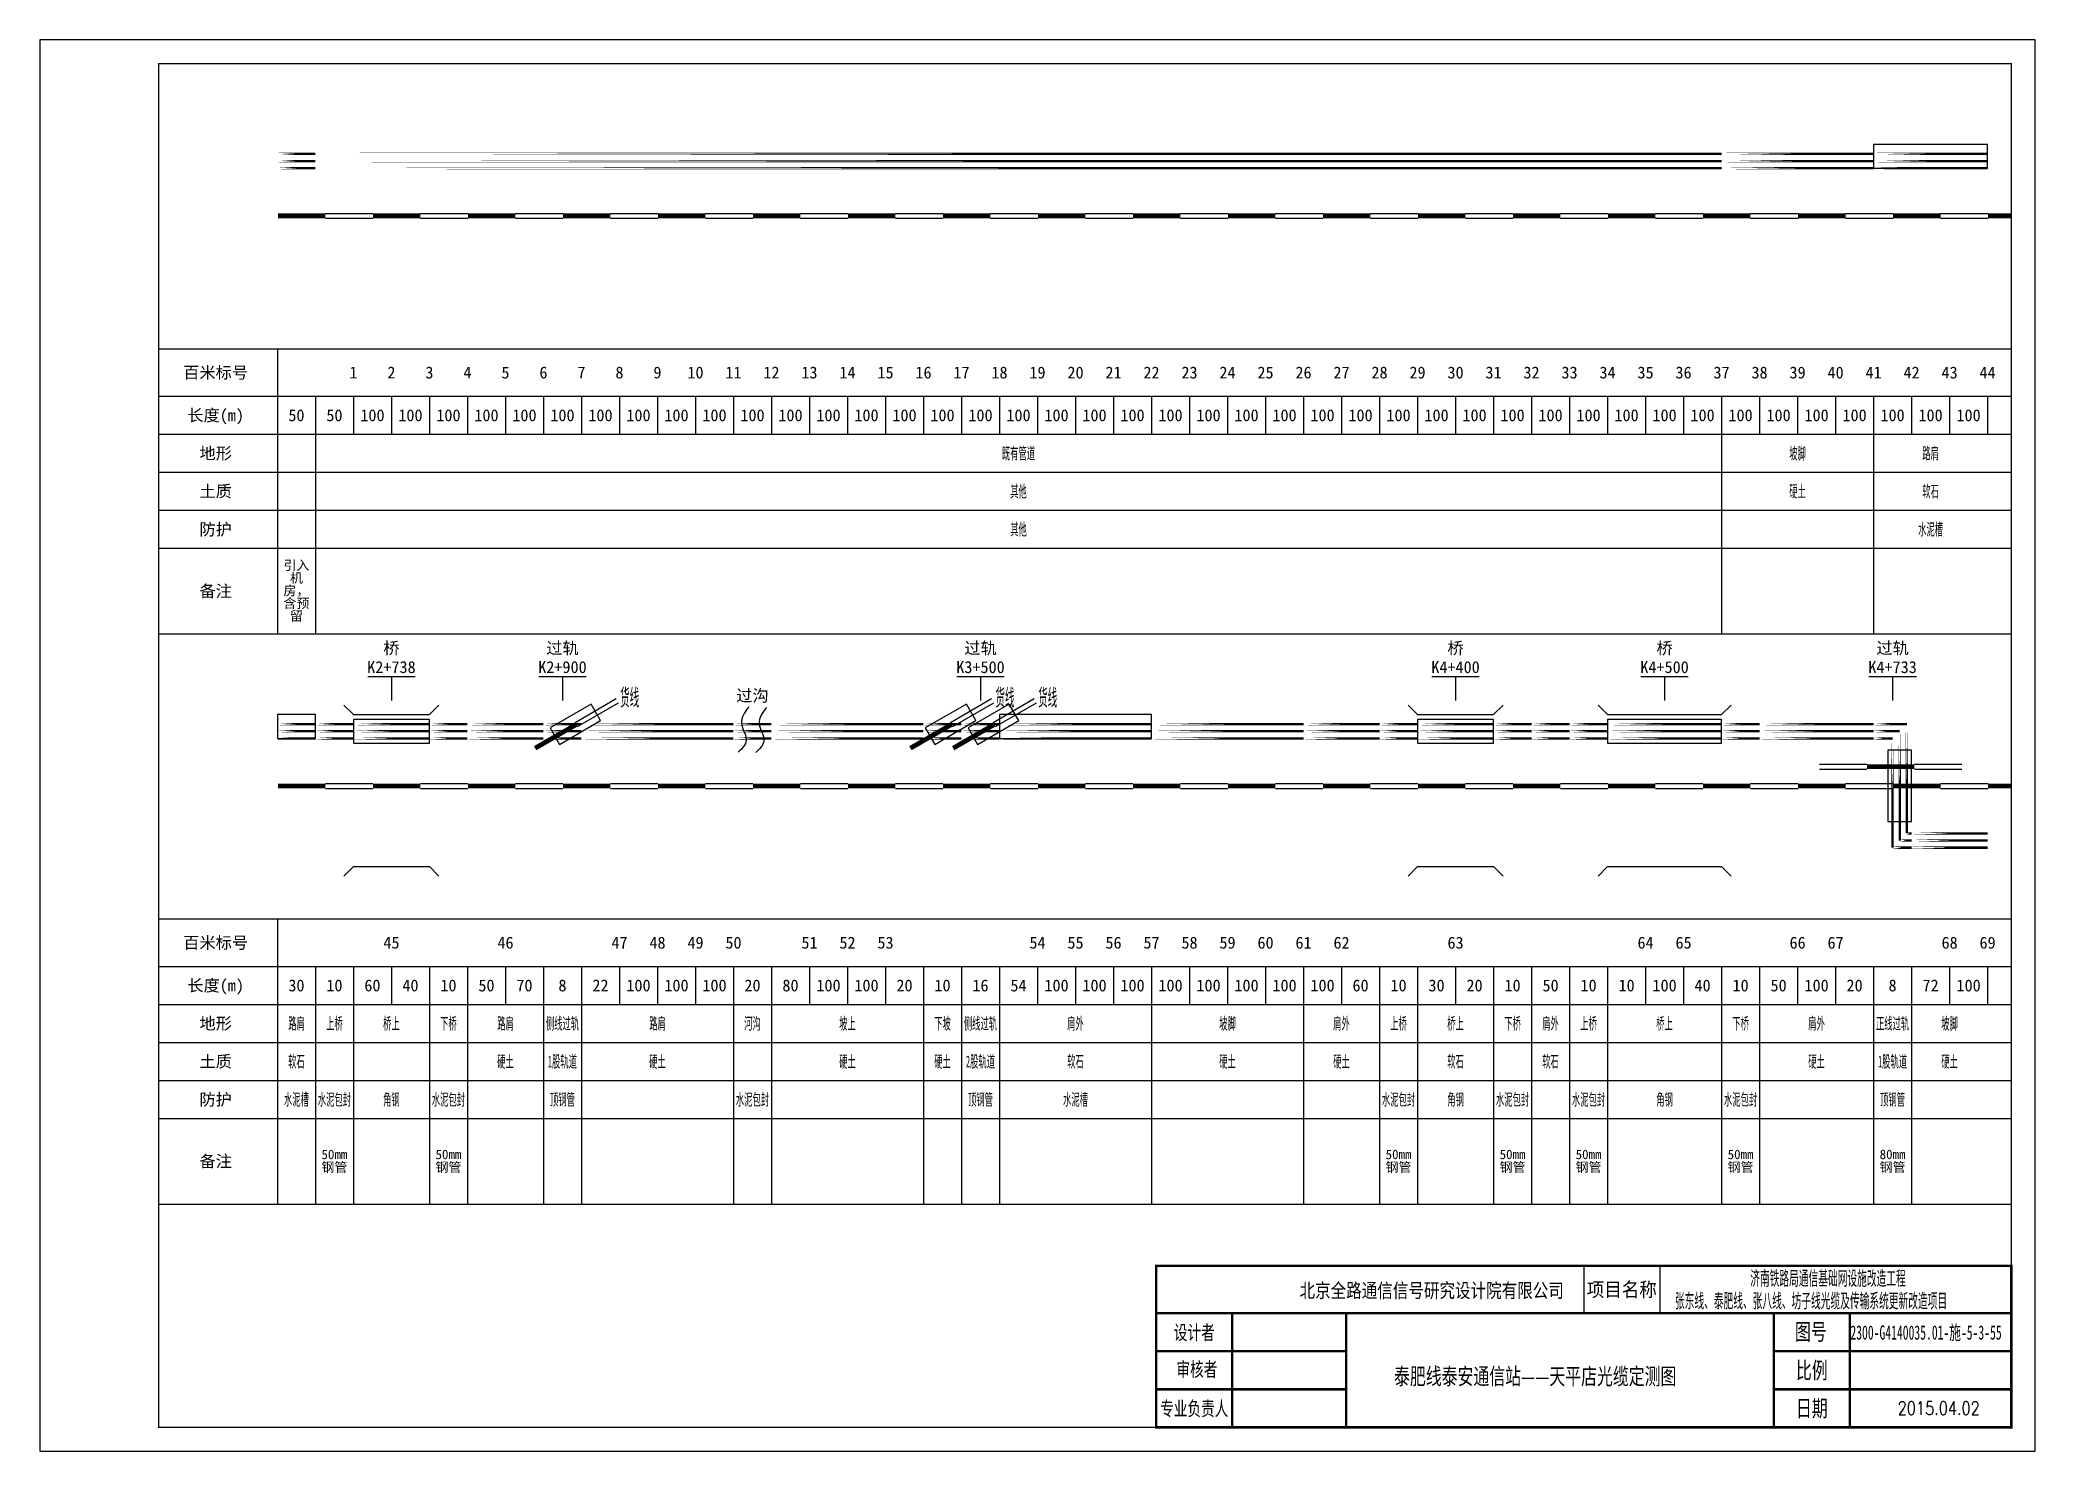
# Model space of a CAD drawing. Header units: millimetres. Extents: x -25 to 395, y -992 to 5.
# Drawn here: x -25 to 395, y -292 to 5 of the extents above; entities that cross this region are included whole.
import ezdxf
from ezdxf.enums import TextEntityAlignment as Align

# ---------------------------------------------------------------- set-up
doc = ezdxf.new("R2010")
doc.units = ezdxf.units.MM
doc.layers.add('TABLE', color=7, linetype='Continuous')
doc.styles.add('H', font='SimSun.ttf', dxfattribs={"width": 0.9, "height": 300})
doc.styles.add('ROMANC', font='romanc.shx', dxfattribs={"width": 0.8, "bigfont": 'hztxt.shx'})
doc.styles.add('RT_TABLE', font='ROMANS.shx', dxfattribs={"width": 0.5, "bigfont": 'HZFS1.shx'})
doc.styles.get("Standard").update_dxf_attribs({"font": 'NSimSun.ttf'})
doc.styles.add('宋体', font='SimSun.ttf')

msp = doc.modelspace()

# ---------------------------------------------------------------- texts
for s, p in [('百米标号', (12, -65)), ('1', (41, -65)), ('2', (49, -65)), ('3', (57, -65)), ('4', (65, -65)), ('5', (73, -65)), ('6', (81, -65)), ('7', (89, -65)), ('8', (97, -65)), ('9', (105, -65)), ('10', (113, -65)), ('11', (121, -65)), ('12', (129, -65)), ('13', (137, -65)), ('14', (145, -65)), ('15', (153, -65)), ('16', (161, -65)), ('17', (169, -65)), ('18', (177, -65)), ('19', (185, -65)), ('20', (193, -65)), ('21', (201, -65)), ('22', (209, -65)), ('23', (217, -65)), ('24', (225, -65)), ('25', (233, -65)), ('26', (241, -65)), ('27', (249, -65)), ('28', (257, -65)), ('29', (265, -65)), ('30', (273, -65)), ('31', (281, -65)), ('32', (289, -65)), ('33', (297, -65)), ('34', (305, -65)), ('35', (313, -65)), ('36', (321, -65)), ('37', (329, -65)), ('38', (337, -65)), ('39', (345, -65)), ('40', (353, -65)), ('41', (361, -65)), ('42', (369, -65)), ('43', (377, -65)), ('44', (385, -65)), ('长度(m)', (12, -74)), ('50', (29, -74)), ('50', (37, -74)), ('100', (45, -74)), ('100', (53, -74)), ('100', (61, -74)), ('100', (69, -74)), ('100', (77, -74)), ('100', (85, -74)), ('100', (93, -74)), ('100', (101, -74)), ('100', (109, -74)), ('100', (117, -74)), ('100', (125, -74)), ('100', (133, -74)), ('100', (141, -74)), ('100', (149, -74)), ('100', (157, -74)), ('100', (165, -74)), ('100', (173, -74)), ('100', (181, -74)), ('100', (189, -74)), ('100', (197, -74)), ('100', (205, -74)), ('100', (213, -74)), ('100', (221, -74)), ('100', (229, -74)), ('100', (237, -74)), ('100', (245, -74)), ('100', (253, -74)), ('100', (261, -74)), ('100', (269, -74)), ('100', (277, -74)), ('100', (285, -74)), ('100', (293, -74)), ('100', (301, -74)), ('100', (309, -74)), ('100', (317, -74)), ('100', (325, -74)), ('100', (333, -74)), ('100', (341, -74)), ('100', (349, -74)), ('100', (357, -74)), ('100', (365, -74)), ('100', (373, -74)), ('100', (381, -74)), ('地形', (12, -82)), ('土质', (12, -90)), ('防护', (12, -98)), ('备注', (12, -111)), ('桥', (49, -123)), ('过轨', (85, -123)), ('过轨', (173, -123)), ('桥', (273, -123)), ('桥', (317, -123)), ('过轨', (365, -123)), ('K2+738', (49, -127)), ('K2+900', (85, -127)), ('K3+500', (173, -127)), ('K4+400', (273, -127)), ('K4+500', (317, -127)), ('K4+733', (365, -127)), ('过沟', (125, -133)), ('百米标号', (12, -185)), ('45', (49, -185)), ('46', (73, -185)), ('47', (97, -185)), ('48', (105, -185)), ('49', (113, -185)), ('50', (121, -185)), ('51', (137, -185)), ('52', (145, -185)), ('53', (153, -185)), ('54', (185, -185)), ('55', (193, -185)), ('56', (201, -185)), ('57', (209, -185)), ('58', (217, -185)), ('59', (225, -185)), ('60', (233, -185)), ('61', (241, -185)), ('62', (249, -185)), ('63', (273, -185)), ('64', (313, -185)), ('65', (321, -185)), ('66', (345, -185)), ('67', (353, -185)), ('68', (377, -185)), ('69', (385, -185)), ('长度(m)', (12, -194)), ('30', (29, -194)), ('10', (37, -194)), ('60', (45, -194)), ('40', (53, -194)), ('10', (61, -194)), ('50', (69, -194)), ('70', (77, -194)), ('8', (85, -194)), ('22', (93, -194)), ('100', (101, -194)), ('100', (109, -194)), ('100', (117, -194)), ('20', (125, -194)), ('80', (133, -194)), ('100', (141, -194)), ('100', (149, -194)), ('20', (157, -194)), ('10', (165, -194)), ('16', (173, -194)), ('54', (181, -194)), ('100', (189, -194)), ('100', (197, -194)), ('100', (205, -194)), ('100', (213, -194)), ('100', (221, -194)), ('100', (229, -194)), ('100', (237, -194)), ('100', (245, -194)), ('60', (253, -194)), ('10', (261, -194)), ('30', (269, -194)), ('20', (277, -194)), ('10', (285, -194)), ('50', (293, -194)), ('10', (301, -194)), ('10', (309, -194)), ('100', (317, -194)), ('40', (325, -194)), ('10', (333, -194)), ('50', (341, -194)), ('100', (349, -194)), ('20', (357, -194)), ('8', (365, -194)), ('72', (373, -194)), ('100', (381, -194)), ('地形', (12, -202)), ('土质', (12, -210)), ('防护', (12, -218)), ('备注', (12, -231))]:
    msp.add_text(s, height=2.5).set_placement(p, align=Align.MIDDLE_CENTER)
at = {"width": 0.5}
for s, p in [('既有管道', (181, -82)), ('坡脚', (345, -82)), ('路肩', (373, -82)), ('其他', (181, -90)), ('硬土', (345, -90)), ('软石', (373, -90)), ('其他', (181, -98)), ('水泥槽', (373, -98)), ('路肩', (29, -202)), ('上桥', (37, -202)), ('桥上', (49, -202)), ('下桥', (61, -202)), ('路肩', (73, -202)), ('侧线过轨', (85, -202)), ('路肩', (105, -202)), ('河沟', (125, -202)), ('坡上', (145, -202)), ('下坡', (165, -202)), ('侧线过轨', (173, -202)), ('肩外', (193, -202)), ('坡脚', (225, -202)), ('肩外', (249, -202)), ('上桥', (261, -202)), ('桥上', (273, -202)), ('下桥', (285, -202)), ('肩外', (293, -202)), ('上桥', (301, -202)), ('桥上', (317, -202)), ('下桥', (333, -202)), ('肩外', (349, -202)), ('正线过轨', (365, -202)), ('坡脚', (377, -202)), ('软石', (29, -210)), ('硬土', (73, -210)), ('1股轨道', (85, -210)), ('硬土', (105, -210)), ('硬土', (145, -210)), ('硬土', (165, -210)), ('2股轨道', (173, -210)), ('软石', (193, -210)), ('硬土', (225, -210)), ('硬土', (249, -210)), ('软石', (273, -210)), ('软石', (293, -210)), ('硬土', (349, -210)), ('1股轨道', (365, -210)), ('硬土', (377, -210)), ('水泥槽', (29, -218)), ('水泥包封', (37, -218)), ('角钢', (49, -218)), ('水泥包封', (61, -218)), ('顶钢管', (85, -218)), ('水泥包封', (125, -218)), ('顶钢管', (173, -218)), ('水泥槽', (193, -218)), ('水泥包封', (261, -218)), ('角钢', (273, -218)), ('水泥包封', (285, -218)), ('水泥包封', (301, -218)), ('角钢', (317, -218)), ('水泥包封', (333, -218)), ('顶钢管', (365, -218))]:
    msp.add_text(s, height=2.5, dxfattribs=at).set_placement(p, align=Align.MIDDLE_CENTER)
at = {"char_height": 2, "width": 8, "attachment_point": 5, "line_spacing_factor": 0.8}
for s, insert in [('引入机房，含预留', (29, -111)), ('50mm钢管', (37, -231)), ('50mm钢管', (61, -231)), ('50mm钢管', (261, -231)), ('50mm钢管', (285, -231)), ('50mm钢管', (301, -231)), ('50mm钢管', (333, -231)), ('80mm钢管', (365, -231))]:
    msp.add_mtext(s, dxfattribs=dict(at, insert=insert))

# ---------------------------------------------------------------- blocks, each defined once
blk = doc.blocks.new('railway')
at = {"layer": 'TABLE'}
for p, q in [((10.09, 0.47), (20.09, 0.47)), ((30.09, 0.47), (40.09, 0.47)), ((50.09, 0.47), (60.09, 0.47)), ((70.09, 0.47), (80.09, 0.47)), ((90.09, 0.47), (100.09, 0.47)), ((110.09, 0.47), (120.09, 0.47)), ((130.09, 0.47), (140.09, 0.47)), ((150.09, 0.47), (160.09, 0.47)), ((170.09, 0.47), (180.09, 0.47)), ((190.09, 0.47), (200.09, 0.47)), ((210.09, 0.47), (220.09, 0.47)), ((230.09, 0.47), (240.09, 0.47)), ((250.09, 0.47), (260.09, 0.47)), ((270.09, 0.47), (280.09, 0.47)), ((290.09, 0.47), (300.09, 0.47)), ((310.09, 0.47), (320.09, 0.47)), ((330.09, 0.47), (340.09, 0.47)), ((350.09, 0.47), (360.09, 0.47)), ((10.09, -0.53), (20.09, -0.53)), ((30.09, -0.53), (40.09, -0.53)), ((50.09, -0.53), (60.09, -0.53)), ((70.09, -0.53), (80.09, -0.53)), ((90.09, -0.53), (100.09, -0.53)), ((110.09, -0.53), (120.09, -0.53)), ((130.09, -0.53), (140.09, -0.53)), ((150.09, -0.53), (160.09, -0.53)), ((170.09, -0.53), (180.09, -0.53)), ((190.09, -0.53), (200.09, -0.53)), ((210.09, -0.53), (220.09, -0.53)), ((230.09, -0.53), (240.09, -0.53)), ((250.09, -0.53), (260.09, -0.53)), ((270.09, -0.53), (280.09, -0.53)), ((290.09, -0.53), (300.09, -0.53)), ((310.09, -0.53), (320.09, -0.53)), ((330.09, -0.53), (340.09, -0.53)), ((350.09, -0.53), (360.09, -0.53))]:
    blk.add_line(p, q, dxfattribs=at)
at = {"layer": 'TABLE', "const_width": 1}
for points in [[(0.09, -0.03), (10.09, -0.03)], [(20.09, -0.03), (30.09, -0.03)], [(40.09, -0.03), (50.09, -0.03)], [(60.09, -0.03), (70.09, -0.03)], [(80.09, -0.03), (90.09, -0.03)], [(100.09, -0.03), (110.09, -0.03)], [(120.09, -0.03), (130.09, -0.03)], [(140.09, -0.03), (150.09, -0.03)], [(160.09, -0.03), (170.09, -0.03)], [(180.09, -0.03), (190.09, -0.03)], [(200.09, -0.03), (210.09, -0.03)], [(220.09, -0.03), (230.09, -0.03)], [(240.09, -0.03), (250.09, -0.03)], [(260.09, -0.03), (270.09, -0.03)], [(280.09, -0.03), (290.09, -0.03)], [(300.09, -0.03), (310.09, -0.03)], [(320.09, -0.03), (330.09, -0.03)], [(340.09, -0.03), (350.09, -0.03)], [(360.09, -0.03), (365.09, -0.03)]]:
    blk.add_lwpolyline(points, dxfattribs=at)
blk = doc.blocks.new('my_sign')
for p, q in [((27.33, 16.56), (27.33, 6.56)), ((43.33, 16.56), (43.33, 6.56)), ((43.33, 16.56), (43.33, 6.56)), ((-22.67, 6.56), (-62.67, 6.56)), ((117.33, 6.56), (-62.67, 6.56)), ((-62.67, 6.56), (-62.67, -17.44)), ((-22.67, 6.56), (-62.67, 6.56)), ((67.33, 6.56), (67.33, -17.44)), ((117.33, 6.56), (117.33, -17.44)), ((117.33, -17.44), (-62.67, -17.44))]:
    blk.add_line(p, q)
at = {"const_width": 0.5}
for points in [[(-62.67, 16.56), (117.33, 16.56), (117.33, 6.56), (-62.67, 6.56)], [(-62.67, 6.56), (117.33, 6.56), (117.33, -17.44), (-62.67, -17.44)]]:
    blk.add_lwpolyline(points, close=True, dxfattribs=at)
for points in [[(-46.67, 6.56), (-46.67, -17.44)], [(-22.67, 6.56), (-22.67, -17.44)], [(-22.67, 6.56), (-22.67, -17.44)], [(67.33, 6.56), (67.33, -17.44)], [(67.33, 6.56), (117.33, 6.56)], [(67.33, 6.56), (117.33, 6.56)], [(83.33, 6.56), (83.33, -17.44)], [(117.33, 6.56), (117.33, -17.44)], [(-62.67, -1.44), (-22.67, -1.44)], [(67.33, -1.44), (117.33, -1.44)], [(-62.67, -9.44), (-22.67, -9.44)], [(67.33, -9.44), (117.33, -9.44)], [(-62.67, -17.44), (117.33, -17.44)], [(-62.67, -17.44), (13.33, -17.44)], [(-62.67, -17.44), (117.33, -17.44)]]:
    blk.add_lwpolyline(points, dxfattribs=at)
for s, height, style, width, p in [('北京全路通信信号研究设计院有限公司', 3, 'H', 0.8, (-4.69, 11.36)), ('项目名称', 3, 'H', 0.9, (35.33, 11.56)), ('图号', 3.5, '宋体', 0.7, (75.13, 2.66)), ('比例', 3.5, '宋体', 0.7, (75.33, -5.44)), ('日期', 3.5, '宋体', 0.7, (75.33, -13.44))]:
    blk.add_text(s, height=height, dxfattribs=dict(style=style, width=width)).set_placement(p, align=Align.MIDDLE_CENTER)
at = {"style": '宋体', "width": 0.7}
for s, p in [('设计者', (-54.67, 2.56)), ('审核者', (-54.12, -5.17)), ('专业负责人', (-54.67, -13.44))]:
    blk.add_text(s, height=3, dxfattribs=at).set_placement(p, align=Align.MIDDLE)
at = {"width": 0.5}
blk.add_attdef('PROGRAM_NAME_001', text='', height=3, dxfattribs=at).set_placement((78.74, 13.98), align=Align.MIDDLE)
blk.add_attdef('PROGRAM_NAME2_001', (46.52, 7.7), '', height=3, dxfattribs=at)
at = {"color": 0, "width": 0.6}
blk.add_attdef('TUHAO_001', (83.45, 1.01), '', height=3, dxfattribs=at)
at = {"style": '宋体', "width": 0.7}
blk.add_attdef('TUNAME_001', text='', height=3.5, dxfattribs=at).set_placement((17.1, -6.69), align=Align.MIDDLE_CENTER)
at = {"style": 'ROMANC', "width": 0.8}
blk.add_attdef('RIQI_001', (93.41, -14.81), '', height=2.8, dxfattribs=at)
blk = doc.blocks.new('cxguogui')
at = {"layer": 'TABLE'}
for p, q in [((2.66, 1.87), (11.32, 6.87)), ((3.16, 1), (11.82, 6))]:
    blk.add_line(p, q, dxfattribs=at)
blk.add_lwpolyline([(-0.62, -2.77), (8.04, 2.23), (6.04, 5.69), (-2.62, 0.69)], close=True, dxfattribs=at)
at = {"layer": 'TABLE', "const_width": 1}
blk.add_lwpolyline([(-5.75, -3.57), (2.91, 1.43)], dxfattribs=at)
at = {"layer": 'TABLE', "insert": (14.15, 6.98), "char_height": 4, "width": 10, "attachment_point": 5, "style": 'RT_TABLE'}
blk.add_mtext('货线', dxfattribs=at)
blk = doc.blocks.new('guogou')
at = {"color": 0}
for points in [[(-0.79, 5.11), (-2.32, 1.71), (-1.3, -1.95), (-3, -4.41)], [(2.92, 5.01), (1.38, 1.62), (2.4, -2.04), (0.7, -4.5)]]:
    blk.add_spline(points, degree=3, dxfattribs=at)
blk = doc.blocks.new('zxguogui')
at = {"layer": 'TABLE'}
for p, q in [((-15.4, 0.54), (-5.4, 0.54)), ((4.6, 0.54), (14.6, 0.54)), ((-15.4, -0.46), (-5.4, -0.46)), ((4.6, -0.46), (14.6, -0.46))]:
    blk.add_line(p, q, dxfattribs=at)
at = {"layer": 'TABLE', "const_width": 1}
blk.add_lwpolyline([(-5.4, 0.04), (4.6, 0.04)], dxfattribs=at)

# ---------------------------------------------------------------- linework, layer by layer
for p, q in [((0, -60), (390, -60)), ((25, -60), (25, -120)), ((0, -70), (390, -70)), ((33, -70), (33, -120)), ((41, -70), (41, -78)), ((49, -70), (49, -78)), ((57, -70), (57, -78)), ((65, -70), (65, -78)), ((73, -70), (73, -78)), ((81, -70), (81, -78)), ((89, -70), (89, -78)), ((97, -70), (97, -78)), ((105, -70), (105, -78)), ((113, -70), (113, -78)), ((121, -70), (121, -78)), ((129, -70), (129, -78)), ((137, -70), (137, -78)), ((145, -70), (145, -78)), ((153, -70), (153, -78)), ((161, -70), (161, -78)), ((169, -70), (169, -78)), ((177, -70), (177, -78)), ((185, -70), (185, -78)), ((193, -70), (193, -78)), ((201, -70), (201, -78)), ((209, -70), (209, -78)), ((217, -70), (217, -78)), ((225, -70), (225, -78)), ((233, -70), (233, -78)), ((241, -70), (241, -78)), ((249, -70), (249, -78)), ((257, -70), (257, -78)), ((265, -70), (265, -78)), ((273, -70), (273, -78)), ((281, -70), (281, -78)), ((289, -70), (289, -78)), ((297, -70), (297, -78)), ((305, -70), (305, -78)), ((313, -70), (313, -78)), ((321, -70), (321, -78)), ((329, -70), (329, -78)), ((329, -70), (329, -120)), ((337, -70), (337, -78)), ((345, -70), (345, -78)), ((353, -70), (353, -78)), ((361, -70), (361, -78)), ((361, -70), (361, -120)), ((369, -70), (369, -78)), ((377, -70), (377, -78)), ((385, -70), (385, -78)), ((0, -78), (390, -78)), ((0, -86), (390, -86)), ((0, -94), (390, -94)), ((0, -102), (390, -102)), ((0, -120), (390, -120)), ((44, -129), (49, -129)), ((49, -129), (49, -134)), ((49, -129), (54, -129)), ((80, -129), (85, -129)), ((85, -129), (85, -134)), ((85, -129), (90, -129)), ((168, -129), (173, -129)), ((173, -129), (173, -134)), ((173, -129), (178, -129)), ((268, -129), (273, -129)), ((273, -129), (273, -134)), ((273, -129), (278, -129)), ((312, -129), (317, -129)), ((317, -129), (317, -134)), ((317, -129), (322, -129)), ((360, -129), (365, -129)), ((365, -129), (365, -134)), ((365, -129), (370, -129)), ((39, -135), (41, -137)), ((41, -137), (57, -137)), ((57, -137), (59, -135)), ((263, -135), (265, -137)), ((265, -137), (281, -137)), ((281, -137), (283, -135)), ((303, -135), (305, -137)), ((305, -137), (329, -137)), ((329, -137), (331, -135)), ((39, -171), (41, -169)), ((41, -169), (57, -169)), ((57, -169), (59, -171)), ((263, -171), (265, -169)), ((265, -169), (281, -169)), ((281, -169), (283, -171)), ((303, -171), (305, -169)), ((305, -169), (329, -169)), ((329, -169), (331, -171)), ((0, -180), (390, -180)), ((25, -180), (25, -240)), ((0, -190), (390, -190)), ((33, -190), (33, -240)), ((41, -190), (41, -240)), ((49, -190), (49, -198)), ((57, -190), (57, -240)), ((65, -190), (65, -240)), ((73, -190), (73, -198)), ((81, -190), (81, -240)), ((89, -190), (89, -240)), ((97, -190), (97, -198)), ((105, -190), (105, -198)), ((113, -190), (113, -198)), ((121, -190), (121, -198)), ((121, -190), (121, -240)), ((129, -190), (129, -240)), ((137, -190), (137, -198)), ((145, -190), (145, -198)), ((153, -190), (153, -198)), ((161, -190), (161, -240)), ((169, -190), (169, -240)), ((177, -190), (177, -240)), ((185, -190), (185, -198)), ((193, -190), (193, -198)), ((201, -190), (201, -198)), ((209, -190), (209, -198)), ((209, -190), (209, -240)), ((217, -190), (217, -198)), ((225, -190), (225, -198)), ((233, -190), (233, -198)), ((241, -190), (241, -198)), ((241, -190), (241, -240)), ((249, -190), (249, -198)), ((257, -190), (257, -240)), ((265, -190), (265, -240)), ((273, -190), (273, -198)), ((281, -190), (281, -240)), ((289, -190), (289, -240)), ((297, -190), (297, -240)), ((305, -190), (305, -240)), ((313, -190), (313, -198)), ((321, -190), (321, -198)), ((329, -190), (329, -240)), ((337, -190), (337, -240)), ((345, -190), (345, -198)), ((353, -190), (353, -198)), ((361, -190), (361, -240)), ((369, -190), (369, -240)), ((377, -190), (377, -198)), ((385, -190), (385, -198)), ((0, -198), (390, -198)), ((0, -206), (390, -206)), ((0, -214), (390, -214)), ((0, -222), (390, -222)), ((0, -240), (390, -240))]:
    msp.add_line(p, q)
for points in [[(-25, -292), (395, -292), (395, 5), (-25, 5)], [(361, -22), (385, -22), (385, -17), (361, -17)], [(25, -142), (33, -142), (33, -137), (25, -137)], [(41, -143), (57, -143), (57, -138), (41, -138)], [(177, -142), (209, -142), (209, -137), (177, -137)], [(265, -143), (281, -143), (281, -138), (265, -138)], [(305, -143), (329, -143), (329, -138), (305, -138)], [(364, -159.5), (369, -159.5), (369, -144.5), (364, -144.5)]]:
    msp.add_lwpolyline(points, close=True)
for points in [[(0, -287, 0.3, 0.3, 0), (390, -287, 0.3, 0.3, 0), (390, 0, 0.3, 0.3, 0), (0, 0, 0.3, 0.3, 0)], [(25, -19, 0.5, 0.5, 0), (33, -19, 0.5, 0.5, 0)], [(25, -20.5, 0.5, 0.5, 0), (33, -20.5, 0.5, 0.5, 0)], [(33, -19, 0.5, 0.5, 0), (329, -19, 0.5, 0.5, 0)], [(33, -20.5, 0.5, 0.5, 0), (329, -20.5, 0.5, 0.5, 0)], [(329, -19, 0.5, 0.5, 0), (361, -19, 0.5, 0.5, 0)], [(329, -20.5, 0.5, 0.5, 0), (361, -20.5, 0.5, 0.5, 0)], [(361, -19, 0.5, 0.5, 0), (385, -19, 0.5, 0.5, 0)], [(361, -20.5, 0.5, 0.5, 0), (385, -20.5, 0.5, 0.5, 0)], [(25, -22, 0.5, 0.5, 0), (33, -22, 0.5, 0.5, 0)], [(33, -22, 0.5, 0.5, 0), (329, -22, 0.5, 0.5, 0)], [(329, -22, 0.5, 0.5, 0), (361, -22, 0.5, 0.5, 0)], [(361, -22, 0.5, 0.5, 0), (385, -22, 0.5, 0.5, 0)], [(25, -139, 0.5, 0.5, 0), (33, -139, 0.5, 0.5, 0)], [(25, -140.5, 0.5, 0.5, 0), (33, -140.5, 0.5, 0.5, 0)], [(25, -142, 0.5, 0.5, 0), (33, -142, 0.5, 0.5, 0)], [(33, -139, 0.5, 0.5, 0), (41, -139, 0.5, 0.5, 0)], [(33, -140.5, 0.5, 0.5, 0), (41, -140.5, 0.5, 0.5, 0)], [(33, -142, 0.5, 0.5, 0), (41, -142, 0.5, 0.5, 0)], [(41, -139, 0.5, 0.5, 0), (57, -139, 0.5, 0.5, 0)], [(41, -140.5, 0.5, 0.5, 0), (57, -140.5, 0.5, 0.5, 0)], [(41, -142, 0.5, 0.5, 0), (57, -142, 0.5, 0.5, 0)], [(57, -139, 0.5, 0.5, 0), (65, -139, 0.5, 0.5, 0)], [(57, -140.5, 0.5, 0.5, 0), (65, -140.5, 0.5, 0.5, 0)], [(57, -142, 0.5, 0.5, 0), (65, -142, 0.5, 0.5, 0)], [(65, -139, 0.5, 0.5, 0), (81, -139, 0.5, 0.5, 0)], [(65, -140.5, 0.5, 0.5, 0), (81, -140.5, 0.5, 0.5, 0)], [(65, -142, 0.5, 0.5, 0), (81, -142, 0.5, 0.5, 0)], [(81, -139, 0.5, 0.5, 0), (89, -139, 0.5, 0.5, 0)], [(81, -140.5, 0.5, 0.5, 0), (89, -140.5, 0.5, 0.5, 0)], [(81, -142, 0.5, 0.5, 0), (89, -142, 0.5, 0.5, 0)], [(89, -139, 0.5, 0.5, 0), (121, -139, 0.5, 0.5, 0)], [(89, -140.5, 0.5, 0.5, 0), (121, -140.5, 0.5, 0.5, 0)], [(89, -142, 0.5, 0.5, 0), (121, -142, 0.5, 0.5, 0)], [(121, -139, 0.5, 0.5, 0), (129, -139, 0.5, 0.5, 0)], [(121, -140.5, 0.5, 0.5, 0), (129, -140.5, 0.5, 0.5, 0)], [(121, -142, 0.5, 0.5, 0), (129, -142, 0.5, 0.5, 0)], [(129, -139, 0.5, 0.5, 0), (161, -139, 0.5, 0.5, 0)], [(129, -140.5, 0.5, 0.5, 0), (161, -140.5, 0.5, 0.5, 0)], [(129, -142, 0.5, 0.5, 0), (161, -142, 0.5, 0.5, 0)], [(161, -139, 0.5, 0.5, 0), (169, -139, 0.5, 0.5, 0)], [(161, -140.5, 0.5, 0.5, 0), (169, -140.5, 0.5, 0.5, 0)], [(161, -142, 0.5, 0.5, 0), (169, -142, 0.5, 0.5, 0)], [(169, -139, 0.5, 0.5, 0), (177, -139, 0.5, 0.5, 0)], [(169, -140.5, 0.5, 0.5, 0), (177, -140.5, 0.5, 0.5, 0)], [(169, -142, 0.5, 0.5, 0), (177, -142, 0.5, 0.5, 0)], [(177, -139, 0.5, 0.5, 0), (209, -139, 0.5, 0.5, 0)], [(177, -140.5, 0.5, 0.5, 0), (209, -140.5, 0.5, 0.5, 0)], [(177, -142, 0.5, 0.5, 0), (209, -142, 0.5, 0.5, 0)], [(209, -139, 0.5, 0.5, 0), (241, -139, 0.5, 0.5, 0)], [(209, -140.5, 0.5, 0.5, 0), (241, -140.5, 0.5, 0.5, 0)], [(209, -142, 0.5, 0.5, 0), (241, -142, 0.5, 0.5, 0)], [(241, -139, 0.5, 0.5, 0), (257, -139, 0.5, 0.5, 0)], [(241, -140.5, 0.5, 0.5, 0), (257, -140.5, 0.5, 0.5, 0)], [(241, -142, 0.5, 0.5, 0), (257, -142, 0.5, 0.5, 0)], [(257, -139, 0.5, 0.5, 0), (265, -139, 0.5, 0.5, 0)], [(257, -140.5, 0.5, 0.5, 0), (265, -140.5, 0.5, 0.5, 0)], [(257, -142, 0.5, 0.5, 0), (265, -142, 0.5, 0.5, 0)], [(265, -139, 0.5, 0.5, 0), (281, -139, 0.5, 0.5, 0)], [(265, -140.5, 0.5, 0.5, 0), (281, -140.5, 0.5, 0.5, 0)], [(265, -142, 0.5, 0.5, 0), (281, -142, 0.5, 0.5, 0)], [(281, -139, 0.5, 0.5, 0), (289, -139, 0.5, 0.5, 0)], [(281, -140.5, 0.5, 0.5, 0), (289, -140.5, 0.5, 0.5, 0)], [(281, -142, 0.5, 0.5, 0), (289, -142, 0.5, 0.5, 0)], [(289, -139, 0.5, 0.5, 0), (297, -139, 0.5, 0.5, 0)], [(289, -140.5, 0.5, 0.5, 0), (297, -140.5, 0.5, 0.5, 0)], [(289, -142, 0.5, 0.5, 0), (297, -142, 0.5, 0.5, 0)], [(297, -139, 0.5, 0.5, 0), (305, -139, 0.5, 0.5, 0)], [(297, -140.5, 0.5, 0.5, 0), (305, -140.5, 0.5, 0.5, 0)], [(297, -142, 0.5, 0.5, 0), (305, -142, 0.5, 0.5, 0)], [(305, -139, 0.5, 0.5, 0), (329, -139, 0.5, 0.5, 0)], [(305, -140.5, 0.5, 0.5, 0), (329, -140.5, 0.5, 0.5, 0)], [(305, -142, 0.5, 0.5, 0), (329, -142, 0.5, 0.5, 0)], [(329, -139, 0.5, 0.5, 0), (337, -139, 0.5, 0.5, 0)], [(329, -140.5, 0.5, 0.5, 0), (337, -140.5, 0.5, 0.5, 0)], [(329, -142, 0.5, 0.5, 0), (337, -142, 0.5, 0.5, 0)], [(337, -139, 0.5, 0.5, 0), (361, -139, 0.5, 0.5, 0)], [(337, -140.5, 0.5, 0.5, 0), (361, -140.5, 0.5, 0.5, 0)], [(337, -142, 0.5, 0.5, 0), (361, -142, 0.5, 0.5, 0)], [(361, -139, 0.5, 0.5, 0), (368, -139, 0.5, 0.5, 0)], [(361, -140.5, 0.5, 0.5, 0), (366.5, -140.5, 0.5, 0.5, 0)], [(361, -142, 0.5, 0.5, 0), (365, -142, 0.5, 0.5, 0)], [(365, -142, 0.5, 0.5, 0), (365, -165, 0.5, 0.5, 0)], [(366.5, -140.5, 0.5, 0.5, 0), (366.5, -163.5, 0.5, 0.5, 0)], [(368, -139, 0.5, 0.5, 0), (368, -162, 0.5, 0.5, 0)], [(366.5, -163.5, 0.5, 0.5, 0), (369, -163.5, 0.5, 0.5, 0)], [(368, -162, 0.5, 0.5, 0), (369, -162, 0.5, 0.5, 0)], [(369, -162, 0.5, 0.5, 0), (385, -162, 0.5, 0.5, 0)], [(369, -163.5, 0.5, 0.5, 0), (385, -163.5, 0.5, 0.5, 0)], [(365, -165, 0.5, 0.5, 0), (369, -165, 0.5, 0.5, 0)], [(369, -165, 0.5, 0.5, 0), (385, -165, 0.5, 0.5, 0)]]:
    msp.add_lwpolyline(points, format="xyseb", close=True)

# ---------------------------------------------------------------- block references
for name, p in [('railway', (25, -32)), ('cxguogui', (85, -140.5)), ('cxguogui', (164, -140.5)), ('cxguogui', (173, -140.5)), ('guogou', (125, -140.5)), ('zxguogui', (365, -148)), ('railway', (25, -152))]:
    msp.add_blockref(name, p)
ref = msp.add_blockref('my_sign', (272.67, -269.56))
ref.add_attrib('PROGRAM_NAME2_001', '张东线、泰肥线、张八线、坊子线光缆及传输系统更新改造项目', (319.19, -261.86), dxfattribs={"height": 3, "width": 0.5})
ref.add_attrib('PROGRAM_NAME_001', '济南铁路局通信基础网设施改造工程', dxfattribs={"height": 3, "width": 0.5}).set_placement((351.4, -255.57), align=Align.MIDDLE)
ref.add_attrib('TUNAME_001', '泰肥线泰安通信站——天平店光缆定测图', dxfattribs={"height": 3.5, "style": '宋体', "width": 0.7}).set_placement((289.77, -276.25), align=Align.MIDDLE_CENTER)
ref.add_attrib('TUHAO_001', '2300-G4140035.01-施-5-3-55', (356.12, -268.54), dxfattribs={"height": 3, "width": 0.6})
ref.add_attrib('RIQI_001', '2015.04.02', (366.08, -284.37), dxfattribs={"height": 2.8, "style": 'ROMANC', "width": 0.8})

msp.set_redraw_order([(e.dxf.handle, doc.entitydb.next_handle()) for e in msp.query("TEXT MTEXT ATTDEF DIMENSION ARC_DIMENSION")])  # texts and dimensions are drawn at this point

doc.saveas('drawing.dxf')
